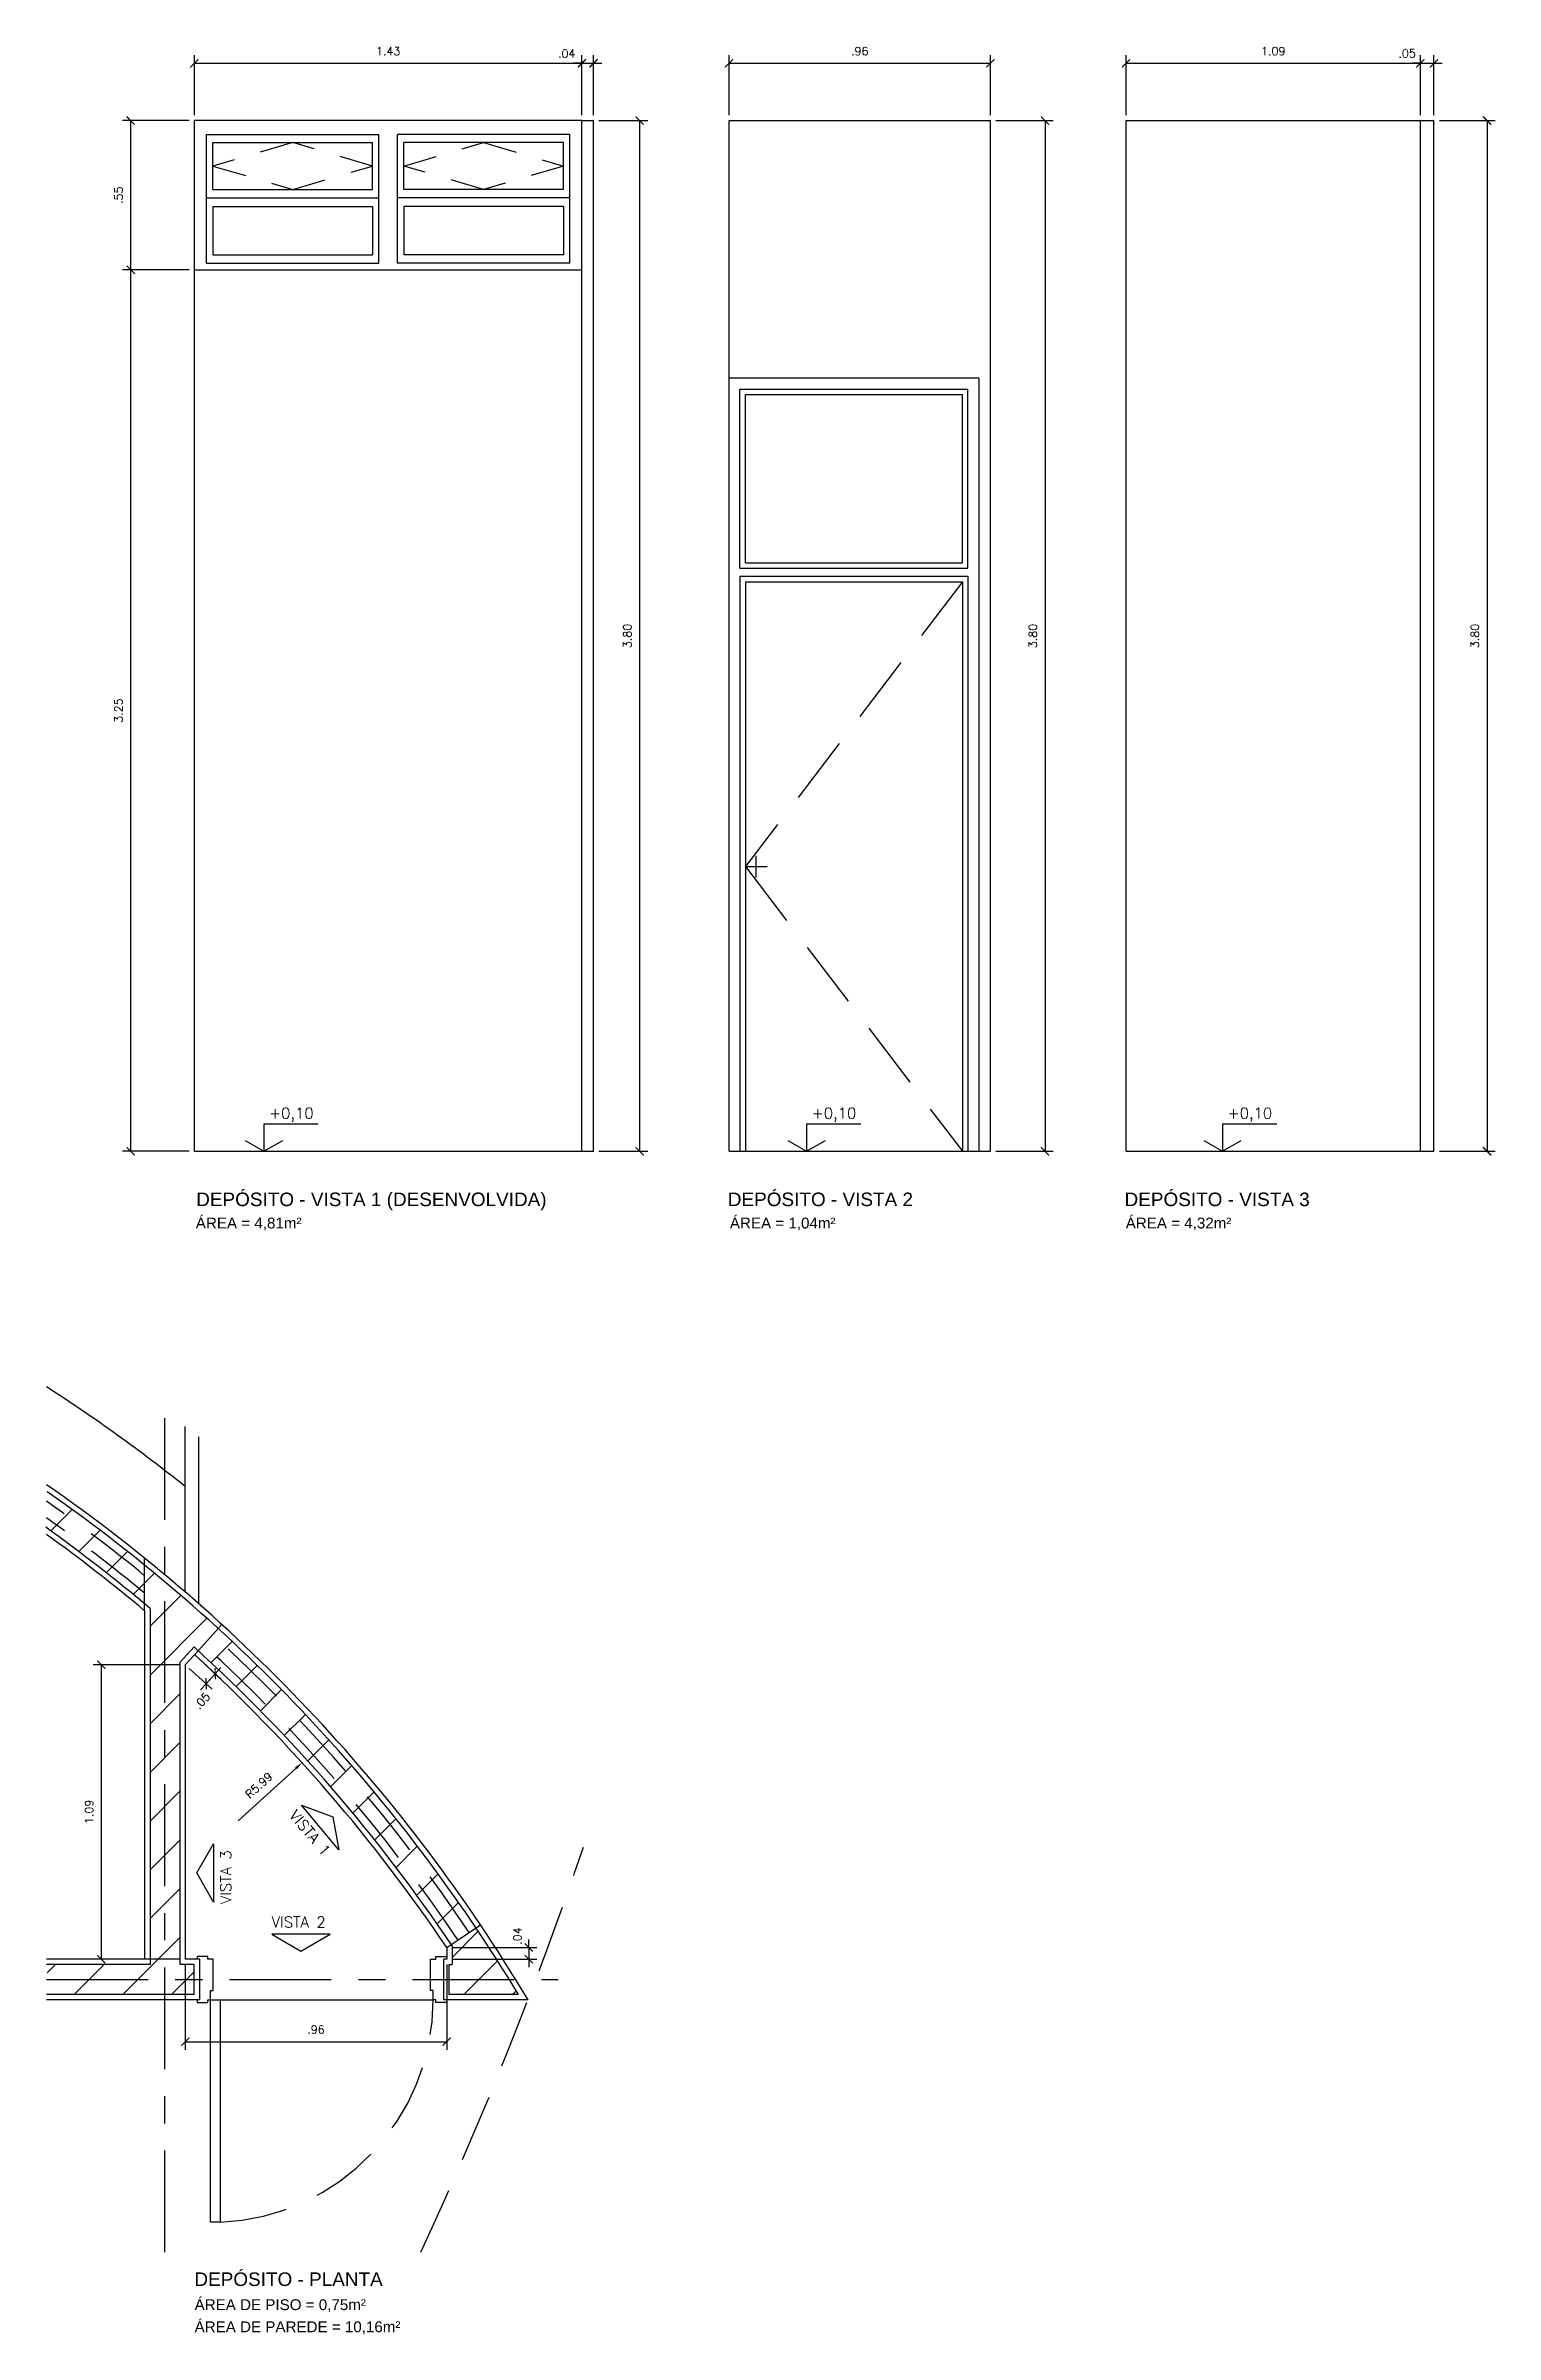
# Model space of a CAD drawing. Header units: millimetres. Extents: x 1 to 250, y 10 to 22.
# Drawn here: x 166.3 to 171.65, y 13.93 to 22.37 of the extents above; entities that cross this region are included whole.
import ezdxf

# ---------------------------------------------------------------- set-up
doc = ezdxf.new("R2010")
doc.units = ezdxf.units.MM
doc.linetypes.add('CENTER', pattern=[0.6, 0.375, -0.075, 0.075, -0.075])
doc.linetypes.add('HIDDEN', pattern=[0.375, 0.25, -0.125])
for name, color, linetype in [('ALV', 5, 'Continuous'), ('CAIX', 2, 'Continuous'), ('COTAS', 1, 'Continuous'), ('EIXOS', 141, 'CENTER'), ('HATCH', 8, 'Continuous'), ('LPROJ', 7, 'HIDDEN'), ('LVISTA01', 8, 'Continuous'), ('LVISTA02', 1, 'Continuous'), ('NOTAS', 2, 'Continuous'), ('REVEST', 2, 'Continuous')]:
    doc.layers.add(name, color=color, linetype=linetype)
doc.styles.add('60-20', font='romans.shx', dxfattribs={"height": 0.03})
doc.styles.add('60-50', font='romans.shx', dxfattribs={"height": 0.075})
doc.styles.add('80-20', font='romans.shx', dxfattribs={"height": 0.04})
doc.styles.add('ARIAL', font='arial.ttf', dxfattribs={"height": 0.05})
doc.dimstyles.new('20', dxfattribs={"dimtxt": 0.1, "dimasz": 0.075, "dimexe": 0.075, "dimexo": 0.05, "dimgap": 0.075, "dimtad": 1, "dimzin": 4, "dimdsep": 46, "dimtxsty": '60-50', "dimblk1": 'ARCHTICK', "dimblk2": 'ARCHTICK', "dimsah": 1, "dimcen": 2.5, "dimclrt": 3, "dimadec": 0, "dimazin": 0, "dimtfac": 1, "dimtmove": 2, "dimatfit": 3, "dimldrblk": 'ARCHTICK', "dimfxl": 1, "dimarcsym": 0})

msp = doc.modelspace()

# ---------------------------------------------------------------- texts
at = {"layer": 'COTAS', "color": 3, "linetype": 'ByBlock', "insert": (167.091, 15.9535), "char_height": 0.03, "attachment_point": 5, "rotation": 42.1978, "style": '60-20'}
msp.add_mtext('R5.99', dxfattribs=at)
at = {"layer": 'NOTAS', "color": 3, "style": '80-20'}
for s, p in [('+0,10', (167.1284, 18.4117)), ('+0,10', (169.13, 18.4117)), ('+0,10', (170.6638, 18.4117)), ('VISTA 2', (167.1383, 15.4292))]:
    msp.add_text(s, height=0.04, dxfattribs=at).set_placement(p)
at = {"layer": 'NOTAS', "style": 'ARIAL'}
for s, height, p in [('DEPÓSITO - VISTA 1 (DESENVOLVIDA)', 0.05, (166.8598, 18.0888)), ('DEPÓSITO - VISTA 2', 0.05, (168.8206, 18.0888)), ('DEPÓSITO - VISTA 3', 0.05, (170.2839, 18.0888)), ('ÁREA = 4,81m²', 0.04, (166.8584, 18.0064)), ('ÁREA = 1,04m²', 0.04, (168.8282, 18.0064)), ('ÁREA = 4,32m²', 0.04, (170.2882, 18.0064)), ('DEPÓSITO - PLANTA', 0.05, (166.8531, 14.1075)), ('ÁREA DE PISO = 0,75m²', 0.04, (166.8539, 14.0186)), ('ÁREA DE PAREDE = 10,16m²', 0.04, (166.8539, 13.9371))]:
    msp.add_text(s, height=height, dxfattribs=at).set_placement(p)
at = {"layer": 'NOTAS', "color": 3, "style": '80-20'}
for s, rotation, p in [('VISTA 1', 309.93366, (167.2006, 15.8412)), ('VISTA 3', 90, (166.9888, 15.5152))]:
    msp.add_text(s, height=0.04, rotation=rotation, dxfattribs=at).set_placement(p)

# ---------------------------------------------------------------- blocks, each defined once
blk = doc.blocks.new('_ARCHTICK')
at = {"color": 0, "linetype": 'ByBlock', "const_width": 0.15}
blk.add_lwpolyline([(-0.5, -0.5), (0.5, 0.5)], dxfattribs=at)
blk = doc.blocks.new('*D83')
at = {"color": 0, "linetype": 'ByBlock'}
for p, q in [((166.8533, 22.1109), (166.8533, 22.3322)), ((166.8533, 22.3022), (168.2823, 22.3022)), ((168.2823, 22.1109), (168.2823, 22.3322))]:
    blk.add_line(p, q, dxfattribs=at)
at = {"layer": 'DEFPOINTS', "color": 0, "linetype": 'ByBlock'}
for p in [(168.2823, 22.3022), (166.8533, 22.0909), (168.2823, 22.0909)]:
    blk.add_point(p, dxfattribs=at)
at = {"color": 0, "linetype": 'ByBlock', "xscale": 0.03, "yscale": 0.03, "zscale": 0.03, "rotation": 180}
blk.add_blockref('_ARCHTICK', (166.8533, 22.3022), dxfattribs=at)
at = {"color": 0, "linetype": 'ByBlock', "xscale": 0.03, "yscale": 0.03, "zscale": 0.03}
blk.add_blockref('_ARCHTICK', (168.2823, 22.3022), dxfattribs=at)
at = {"color": 3, "linetype": 'ByBlock', "insert": (167.5678, 22.3472), "char_height": 0.03, "attachment_point": 5, "style": '60-20'}
blk.add_mtext('1.43', dxfattribs=at)
blk = doc.blocks.new('*D84')
at = {"color": 0, "linetype": 'ByBlock'}
for p, q in [((168.2823, 22.3022), (168.2523, 22.3022)), ((168.2823, 22.3022), (168.3253, 22.3022)), ((168.2823, 22.3022), (168.3253, 22.3022)), ((168.3253, 22.1109), (168.3253, 22.3322)), ((168.3253, 22.3022), (168.3553, 22.3022))]:
    blk.add_line(p, q, dxfattribs=at)
at = {"layer": 'DEFPOINTS', "color": 0, "linetype": 'ByBlock'}
for p in [(168.3253, 22.3022), (168.2823, 22.0909), (168.3253, 22.0909)]:
    blk.add_point(p, dxfattribs=at)
at = {"color": 0, "linetype": 'ByBlock', "xscale": 0.03, "yscale": 0.03, "zscale": 0.03}
blk.add_blockref('_ARCHTICK', (168.2823, 22.3022), dxfattribs=at)
at = {"color": 0, "linetype": 'ByBlock', "xscale": 0.03, "yscale": 0.03, "zscale": 0.03, "rotation": 180}
blk.add_blockref('_ARCHTICK', (168.3253, 22.3022), dxfattribs=at)
at = {"color": 3, "linetype": 'ByBlock', "insert": (168.2264, 22.3382), "char_height": 0.03, "attachment_point": 5, "style": '60-20'}
blk.add_mtext('.04', dxfattribs=at)
blk = doc.blocks.new('*D85')
at = {"color": 0, "linetype": 'ByBlock'}
for p, q in [((168.8253, 22.1109), (168.8253, 22.3322)), ((168.8253, 22.3022), (169.7893, 22.3022)), ((169.7893, 22.1109), (169.7893, 22.3322))]:
    blk.add_line(p, q, dxfattribs=at)
at = {"layer": 'DEFPOINTS', "color": 0, "linetype": 'ByBlock'}
for p in [(169.7893, 22.3022), (168.8253, 22.0909), (169.7893, 22.0909)]:
    blk.add_point(p, dxfattribs=at)
at = {"color": 0, "linetype": 'ByBlock', "xscale": 0.03, "yscale": 0.03, "zscale": 0.03, "rotation": 180}
blk.add_blockref('_ARCHTICK', (168.8253, 22.3022), dxfattribs=at)
at = {"color": 0, "linetype": 'ByBlock', "xscale": 0.03, "yscale": 0.03, "zscale": 0.03}
blk.add_blockref('_ARCHTICK', (169.7893, 22.3022), dxfattribs=at)
at = {"color": 3, "linetype": 'ByBlock', "insert": (169.3073, 22.3472), "char_height": 0.03, "attachment_point": 5, "style": '60-20'}
blk.add_mtext('.96', dxfattribs=at)
blk = doc.blocks.new('*D86')
at = {"color": 0, "linetype": 'ByBlock'}
for p, q in [((170.2893, 22.1109), (170.2893, 22.3322)), ((170.2893, 22.3022), (171.3752, 22.3022)), ((171.3752, 22.1109), (171.3752, 22.3322))]:
    blk.add_line(p, q, dxfattribs=at)
at = {"layer": 'DEFPOINTS', "color": 0, "linetype": 'ByBlock'}
for p in [(171.3752, 22.3022), (170.2893, 22.0909), (171.3752, 22.0909)]:
    blk.add_point(p, dxfattribs=at)
at = {"color": 0, "linetype": 'ByBlock', "xscale": 0.03, "yscale": 0.03, "zscale": 0.03, "rotation": 180}
blk.add_blockref('_ARCHTICK', (170.2893, 22.3022), dxfattribs=at)
at = {"color": 0, "linetype": 'ByBlock', "xscale": 0.03, "yscale": 0.03, "zscale": 0.03}
blk.add_blockref('_ARCHTICK', (171.3752, 22.3022), dxfattribs=at)
at = {"color": 3, "linetype": 'ByBlock', "insert": (170.8322, 22.3472), "char_height": 0.03, "attachment_point": 5, "style": '60-20'}
blk.add_mtext('1.09', dxfattribs=at)
blk = doc.blocks.new('*D87')
at = {"color": 0, "linetype": 'ByBlock'}
for p, q in [((171.3752, 22.3022), (171.3452, 22.3022)), ((171.3752, 22.3022), (171.4252, 22.3022)), ((171.3752, 22.3022), (171.4252, 22.3022)), ((171.4252, 22.1109), (171.4252, 22.3322)), ((171.4252, 22.3022), (171.4552, 22.3022))]:
    blk.add_line(p, q, dxfattribs=at)
at = {"layer": 'DEFPOINTS', "color": 0, "linetype": 'ByBlock'}
for p in [(171.4252, 22.3022), (171.3752, 22.0909), (171.4252, 22.0909)]:
    blk.add_point(p, dxfattribs=at)
at = {"color": 0, "linetype": 'ByBlock', "xscale": 0.03, "yscale": 0.03, "zscale": 0.03}
blk.add_blockref('_ARCHTICK', (171.3752, 22.3022), dxfattribs=at)
at = {"color": 0, "linetype": 'ByBlock', "xscale": 0.03, "yscale": 0.03, "zscale": 0.03, "rotation": 180}
blk.add_blockref('_ARCHTICK', (171.4252, 22.3022), dxfattribs=at)
at = {"color": 3, "linetype": 'ByBlock', "insert": (171.3261, 22.339), "char_height": 0.03, "attachment_point": 5, "style": '60-20'}
blk.add_mtext('.05', dxfattribs=at)
blk = doc.blocks.new('*D142')
at = {"color": 0, "linetype": 'ByBlock'}
for p, q in [((166.7996, 16.3982), (166.4798, 16.3982)), ((166.5098, 16.3982), (166.5098, 15.3124)), ((166.7996, 15.3124), (166.4798, 15.3124))]:
    blk.add_line(p, q, dxfattribs=at)
at = {"layer": 'DEFPOINTS', "color": 0, "linetype": 'ByBlock'}
for p in [(166.8196, 16.3982), (166.5098, 15.3124), (166.8196, 15.3124)]:
    blk.add_point(p, dxfattribs=at)
at = {"color": 0, "linetype": 'ByBlock', "xscale": 0.03, "yscale": 0.03, "zscale": 0.03}
for p, rotation in [((166.5098, 16.3982), 90), ((166.5098, 15.3124), 270)]:
    blk.add_blockref('_ARCHTICK', p, dxfattribs=dict(at, rotation=rotation))
at = {"color": 3, "linetype": 'ByBlock', "insert": (166.4648, 15.8553), "char_height": 0.03, "attachment_point": 5, "rotation": 90, "style": '60-20'}
blk.add_mtext('1.09', dxfattribs=at)
blk = doc.blocks.new('*D143')
at = {"color": 0, "linetype": 'ByBlock'}
for p, q in [((166.8196, 15.2924), (166.8196, 14.978)), ((167.7836, 15.2924), (167.7836, 14.978)), ((166.8196, 15.008), (167.7836, 15.008))]:
    blk.add_line(p, q, dxfattribs=at)
at = {"layer": 'DEFPOINTS', "color": 0, "linetype": 'ByBlock'}
for p in [(166.8196, 15.3124), (167.7836, 15.3124), (167.7836, 15.008)]:
    blk.add_point(p, dxfattribs=at)
at = {"color": 0, "linetype": 'ByBlock', "xscale": 0.03, "yscale": 0.03, "zscale": 0.03, "rotation": 180}
blk.add_blockref('_ARCHTICK', (166.8196, 15.008), dxfattribs=at)
at = {"color": 0, "linetype": 'ByBlock', "xscale": 0.03, "yscale": 0.03, "zscale": 0.03}
blk.add_blockref('_ARCHTICK', (167.7836, 15.008), dxfattribs=at)
at = {"color": 3, "linetype": 'ByBlock', "insert": (167.3016, 15.053), "char_height": 0.03, "attachment_point": 5, "style": '60-20'}
blk.add_mtext('.96', dxfattribs=at)
blk = doc.blocks.new('*D144')
at = {"color": 0, "linetype": 'ByBlock'}
for p, q in [((166.8344, 16.3847), (166.9185, 16.3079)), ((166.8681, 16.4217), (166.9522, 16.3448)), ((166.9301, 16.365), (166.9503, 16.3872)), ((166.8964, 16.3281), (166.8761, 16.306)), ((166.8964, 16.3281), (166.9301, 16.365)), ((166.8964, 16.3281), (166.9301, 16.365))]:
    blk.add_line(p, q, dxfattribs=at)
at = {"layer": 'DEFPOINTS', "color": 0, "linetype": 'ByBlock'}
for p in [(166.8196, 16.3982), (166.8533, 16.4351), (166.9301, 16.365)]:
    blk.add_point(p, dxfattribs=at)
at = {"color": 0, "linetype": 'ByBlock', "xscale": 0.03, "yscale": 0.03, "zscale": 0.03}
for p, rotation in [((166.9301, 16.365), 227.577079162264), ((166.8964, 16.3281), 47.57707916226396)]:
    blk.add_blockref('_ARCHTICK', p, dxfattribs=dict(at, rotation=rotation))
at = {"color": 3, "linetype": 'ByBlock', "insert": (166.8814, 16.2649), "char_height": 0.03, "attachment_point": 5, "rotation": 47.57708, "style": '60-20'}
blk.add_mtext('.05', dxfattribs=at)
blk = doc.blocks.new('*D145')
at = {"color": 0, "linetype": 'ByBlock'}
for p, q in [((168.0865, 15.3554), (168.0865, 15.3854)), ((167.8036, 15.3554), (168.1165, 15.3554)), ((167.8036, 15.3124), (168.1165, 15.3124)), ((168.0865, 15.3554), (168.0865, 15.3124)), ((168.0865, 15.3554), (168.0865, 15.3124)), ((168.0865, 15.3124), (168.0865, 15.2824))]:
    blk.add_line(p, q, dxfattribs=at)
at = {"layer": 'DEFPOINTS', "color": 0, "linetype": 'ByBlock'}
for p in [(167.7836, 15.3554), (167.7836, 15.3124), (168.0865, 15.3124)]:
    blk.add_point(p, dxfattribs=at)
at = {"color": 0, "linetype": 'ByBlock', "xscale": 0.03, "yscale": 0.03, "zscale": 0.03}
for p, rotation in [((168.0865, 15.3554), 270), ((168.0865, 15.3124), 90)]:
    blk.add_blockref('_ARCHTICK', p, dxfattribs=dict(at, rotation=rotation))
at = {"color": 3, "linetype": 'ByBlock', "insert": (168.0447, 15.3975), "char_height": 0.03, "attachment_point": 5, "rotation": 90, "style": '60-20'}
blk.add_mtext('.04', dxfattribs=at)
blk = doc.blocks.new('*D226')
at = {"color": 0, "linetype": 'ByBlock'}
for p, q in [((166.8333, 21.5409), (166.5884, 21.5409)), ((166.6184, 18.2909), (166.6184, 21.5409)), ((166.8333, 18.2909), (166.5884, 18.2909))]:
    blk.add_line(p, q, dxfattribs=at)
at = {"layer": 'DEFPOINTS', "color": 0, "linetype": 'ByBlock'}
for p in [(166.6184, 21.5409), (166.8533, 21.5409), (166.8533, 18.2909)]:
    blk.add_point(p, dxfattribs=at)
at = {"color": 0, "linetype": 'ByBlock', "xscale": 0.03, "yscale": 0.03, "zscale": 0.03}
for p, rotation in [((166.6184, 21.5409), 90), ((166.6184, 18.2909), 270)]:
    blk.add_blockref('_ARCHTICK', p, dxfattribs=dict(at, rotation=rotation))
at = {"color": 3, "linetype": 'ByBlock', "insert": (166.5734, 19.9159), "char_height": 0.03, "attachment_point": 5, "rotation": 90, "style": '60-20'}
blk.add_mtext('3.25', dxfattribs=at)
blk = doc.blocks.new('*D227')
at = {"color": 0, "linetype": 'ByBlock'}
for p, q in [((166.8333, 22.0909), (166.5884, 22.0909)), ((166.6184, 21.5409), (166.6184, 22.0909))]:
    blk.add_line(p, q, dxfattribs=at)
at = {"layer": 'DEFPOINTS', "color": 0, "linetype": 'ByBlock'}
for p in [(166.6184, 22.0909), (166.8533, 22.0909), (166.8533, 21.5409)]:
    blk.add_point(p, dxfattribs=at)
at = {"color": 0, "linetype": 'ByBlock', "xscale": 0.03, "yscale": 0.03, "zscale": 0.03}
for p, rotation in [((166.6184, 22.0909), 90), ((166.6184, 21.5409), 270)]:
    blk.add_blockref('_ARCHTICK', p, dxfattribs=dict(at, rotation=rotation))
at = {"color": 3, "linetype": 'ByBlock', "insert": (166.5734, 21.8159), "char_height": 0.03, "attachment_point": 5, "rotation": 90, "style": '60-20'}
blk.add_mtext('.55', dxfattribs=at)
blk = doc.blocks.new('*D228')
at = {"color": 0, "linetype": 'ByBlock'}
for p, q in [((168.3453, 22.0909), (168.5251, 22.0909)), ((168.4951, 22.0909), (168.4951, 18.2909)), ((168.3453, 18.2909), (168.5251, 18.2909))]:
    blk.add_line(p, q, dxfattribs=at)
at = {"layer": 'DEFPOINTS', "color": 0, "linetype": 'ByBlock'}
for p in [(168.3253, 22.0909), (168.3253, 18.2909), (168.4951, 18.2909)]:
    blk.add_point(p, dxfattribs=at)
at = {"color": 0, "linetype": 'ByBlock', "xscale": 0.03, "yscale": 0.03, "zscale": 0.03}
for p, rotation in [((168.4951, 22.0909), 90), ((168.4951, 18.2909), 270)]:
    blk.add_blockref('_ARCHTICK', p, dxfattribs=dict(at, rotation=rotation))
at = {"color": 3, "linetype": 'ByBlock', "insert": (168.4501, 20.1909), "char_height": 0.03, "attachment_point": 5, "rotation": 90, "style": '60-20'}
blk.add_mtext('3.80', dxfattribs=at)
blk = doc.blocks.new('*D229')
at = {"color": 0, "linetype": 'ByBlock'}
for p, q in [((169.8093, 22.0909), (170.0208, 22.0909)), ((169.9908, 22.0909), (169.9908, 18.2909)), ((169.8093, 18.2909), (170.0208, 18.2909))]:
    blk.add_line(p, q, dxfattribs=at)
at = {"layer": 'DEFPOINTS', "color": 0, "linetype": 'ByBlock'}
for p in [(169.7893, 22.0909), (169.7893, 18.2909), (169.9908, 18.2909)]:
    blk.add_point(p, dxfattribs=at)
at = {"color": 0, "linetype": 'ByBlock', "xscale": 0.03, "yscale": 0.03, "zscale": 0.03}
for p, rotation in [((169.9908, 22.0909), 90), ((169.9908, 18.2909), 270)]:
    blk.add_blockref('_ARCHTICK', p, dxfattribs=dict(at, rotation=rotation))
at = {"color": 3, "linetype": 'ByBlock', "insert": (169.9458, 20.1909), "char_height": 0.03, "attachment_point": 5, "rotation": 90, "style": '60-20'}
blk.add_mtext('3.80', dxfattribs=at)
blk = doc.blocks.new('*D230')
at = {"color": 0, "linetype": 'ByBlock'}
for p, q in [((171.4452, 22.0909), (171.6512, 22.0909)), ((171.6212, 22.0909), (171.6212, 18.2909)), ((171.4452, 18.2909), (171.6512, 18.2909))]:
    blk.add_line(p, q, dxfattribs=at)
at = {"layer": 'DEFPOINTS', "color": 0, "linetype": 'ByBlock'}
for p in [(171.4252, 22.0909), (171.4252, 18.2909), (171.6212, 18.2909)]:
    blk.add_point(p, dxfattribs=at)
at = {"color": 0, "linetype": 'ByBlock', "xscale": 0.03, "yscale": 0.03, "zscale": 0.03}
for p, rotation in [((171.6212, 22.0909), 90), ((171.6212, 18.2909), 270)]:
    blk.add_blockref('_ARCHTICK', p, dxfattribs=dict(at, rotation=rotation))
at = {"color": 3, "linetype": 'ByBlock', "insert": (171.5762, 20.1909), "char_height": 0.03, "attachment_point": 5, "rotation": 90, "style": '60-20'}
blk.add_mtext('3.80', dxfattribs=at)

# ---------------------------------------------------------------- dimensions: what is measured, and where the dimension line sits
at = {"layer": 'COTAS'}
for base, p1, p2, picture, middle in [((168.2823, 22.3022), (166.8533, 22.0909), (168.2823, 22.0909), '*D83', (167.5678, 22.3472)), ((169.7893, 22.3022), (168.8253, 22.0909), (169.7893, 22.0909), '*D85', (169.3073, 22.3472)), ((171.3752, 22.3022), (170.2893, 22.0909), (171.3752, 22.0909), '*D86', (170.8322, 22.3472)), ((167.7836, 15.008), (166.8196, 15.3124), (167.7836, 15.3124), '*D143', (167.3016, 15.053))]:
    dim = msp.add_linear_dim(base=base, p1=p1, p2=p2, dimstyle='20', override={"dimtxt": 0.02, "dimasz": 0.03, "dimexe": 0.03, "dimexo": 0.02, "dimgap": 0.03, "dimtxsty": '60-20'}, dxfattribs=at)
    dim.commit()
    dim.dimension.update_dxf_attribs({"geometry": picture, "text_midpoint": middle})
for base, p1, p2, picture, middle in [((171.4252, 22.3022), (171.3752, 22.0909), (171.4252, 22.0909), '*D87', (171.3261, 22.339)), ((168.3253, 22.3022), (168.2823, 22.0909), (168.3253, 22.0909), '*D84', (168.2264, 22.3382))]:
    dim = msp.add_linear_dim(base=base, p1=p1, p2=p2, dimstyle='20', override={"dimtxt": 0.02, "dimasz": 0.03, "dimexe": 0.03, "dimexo": 0.02, "dimgap": 0.03, "dimtxsty": '60-20', "dimse1": 1}, dxfattribs=at)
    dim.commit()
    dim.dimension.update_dxf_attribs({"geometry": picture, "text_midpoint": middle, "dimtype": 160})
for base, p1, p2, override, picture, middle in [((166.6184, 22.0909), (166.8533, 21.5409), (166.8533, 22.0909), {"dimtxt": 0.02, "dimasz": 0.03, "dimexe": 0.03, "dimexo": 0.02, "dimgap": 0.03, "dimtxsty": '60-20', "dimse1": 1}, '*D227', (166.5734, 21.8159)), ((168.4951, 18.2909), (168.3253, 22.0909), (168.3253, 18.2909), {"dimtxt": 0.02, "dimasz": 0.03, "dimexe": 0.03, "dimexo": 0.02, "dimgap": 0.03, "dimtxsty": '60-20'}, '*D228', (168.4501, 20.1909)), ((169.9908, 18.2909), (169.7893, 22.0909), (169.7893, 18.2909), {"dimtxt": 0.02, "dimasz": 0.03, "dimexe": 0.03, "dimexo": 0.02, "dimgap": 0.03, "dimtxsty": '60-20'}, '*D229', (169.9458, 20.1909)), ((171.6212, 18.2909), (171.4252, 22.0909), (171.4252, 18.2909), {"dimtxt": 0.02, "dimasz": 0.03, "dimexe": 0.03, "dimexo": 0.02, "dimgap": 0.03, "dimtxsty": '60-20'}, '*D230', (171.5762, 20.1909)), ((166.6184, 21.5409), (166.8533, 18.2909), (166.8533, 21.5409), {"dimtxt": 0.02, "dimasz": 0.03, "dimexe": 0.03, "dimexo": 0.02, "dimgap": 0.03, "dimtxsty": '60-20'}, '*D226', (166.5734, 19.9159)), ((166.5098, 15.3124), (166.8196, 16.3982), (166.8196, 15.3124), {"dimtxt": 0.02, "dimasz": 0.03, "dimexe": 0.03, "dimexo": 0.02, "dimgap": 0.03, "dimtxsty": '60-20'}, '*D142', (166.4648, 15.8553))]:
    dim = msp.add_linear_dim(base=base, p1=p1, p2=p2, angle=90, dimstyle='20', override=override, dxfattribs=at)
    dim.commit()
    dim.dimension.update_dxf_attribs({"geometry": picture, "text_midpoint": middle})
for base, p1, p2, angle, picture, middle, dimtype in [((166.9301, 16.365), (166.8196, 16.3982), (166.8533, 16.4351), 47.57708, '*D144', (166.8814, 16.2649), 161), ((168.0865, 15.3124), (167.7836, 15.3554), (167.7836, 15.3124), 90, '*D145', (168.0447, 15.3975), 160)]:
    dim = msp.add_linear_dim(base=base, p1=p1, p2=p2, angle=angle, dimstyle='20', override={"dimtxt": 0.02, "dimasz": 0.03, "dimexe": 0.03, "dimexo": 0.02, "dimgap": 0.03, "dimtxsty": '60-20'}, dxfattribs=at)
    dim.commit()
    dim.dimension.update_dxf_attribs({"geometry": picture, "text_midpoint": middle, "dimtype": dimtype})

# ---------------------------------------------------------------- hatches: boundary and pattern name
at = {"layer": 'HATCH'}
h = msp.add_hatch(dxfattribs=at)
h.set_pattern_fill('ANSI31', color=256, scale=0.04, style=0)
h.paths.add_polyline_path([(166.3106, 17.0352), (166.3106, 16.9005, -0.019979), (166.6896, 16.6056), (166.6896, 15.2924), (166.3106, 15.2924), (166.3106, 15.1824), (166.8528, 15.1824), (166.8528, 15.2924), (166.7996, 15.2924), (166.7996, 16.406), (166.8521, 16.4634, -0.06077), (167.8036, 15.3615), (167.8036, 15.2924), (167.7928, 15.2924), (167.7928, 15.1824), (168.0482, 15.1824, 0.104879)])

# ---------------------------------------------------------------- linework, layer by layer
at = {"layer": 'ALV'}
for p, q in [((166.6896, 16.6056), (166.6896, 15.2924)), ((166.7996, 16.406), (166.8521, 16.4634)), ((166.7996, 16.406), (166.7996, 15.2924)), ((167.8036, 15.3615), (167.8036, 15.2924)), ((166.6896, 15.2924), (166.3078, 15.2924)), ((166.8528, 15.2924), (166.7996, 15.2924)), ((166.8528, 15.1824), (166.8528, 15.2924)), ((167.7928, 15.2924), (167.8036, 15.2924)), ((167.7928, 15.1824), (167.7928, 15.2924)), ((166.8528, 15.1824), (166.3078, 15.1824)), ((168.0482, 15.1824), (167.7928, 15.1824))]:
    msp.add_line(p, q, dxfattribs=at)
for radius, start, end in [(6.1214, 31.18852, 55.13752), (6.0114, 49.82557, 54.47138), (6.0114, 33.85738, 47.7677)]:
    msp.add_arc((162.8116, 12.0124), radius, start, end, dxfattribs=at)
at = {"layer": 'CAIX', "color": 1}
for p, q in [((168.2823, 22.0909), (166.8533, 22.0909)), ((166.8533, 21.5409), (166.8533, 22.0909)), ((166.8983, 21.5659), (166.8983, 22.0403)), ((166.8983, 22.0403), (167.5328, 22.0403)), ((167.5328, 21.5659), (167.5328, 22.0403)), ((167.6028, 21.5659), (167.6028, 22.0403)), ((168.2374, 22.0403), (167.6028, 22.0403)), ((168.2374, 21.5659), (168.2374, 22.0403)), ((166.8983, 21.5659), (167.5328, 21.5659)), ((168.2374, 21.5659), (167.6028, 21.5659))]:
    msp.add_line(p, q, dxfattribs=at)
at = {"layer": 'CAIX', "linetype": 'HIDDEN'}
for p, q in [((166.6696, 16.5963), (166.6696, 16.7907)), ((166.9545, 16.5459), (166.8533, 16.4351)), ((167.7836, 15.3554), (167.9081, 15.4391))]:
    msp.add_line(p, q, dxfattribs=at)
for points in [[(166.6696, 16.7263, 0.018643), (166.3078, 17.0006, 0.018643)], [(167.8666, 15.4112, 0.05968), (166.9208, 16.509)]]:
    msp.add_lwpolyline(points, format="xyb", dxfattribs=at)
at = {"layer": 'CAIX'}
for points in [[(166.8628, 15.1624), (166.8628, 15.1524), (166.9028, 15.1524), (166.9028, 15.1624), (166.9128, 15.1624), (166.9128, 15.1974), (166.9228, 15.1974), (166.9228, 15.3124), (166.9028, 15.3124), (166.9028, 15.3224), (166.8628, 15.3224), (166.8628, 15.3124)], [(167.7836, 15.1624), (167.7836, 15.1524), (167.7436, 15.1524), (167.7436, 15.1624), (167.7336, 15.1624), (167.7336, 15.1974), (167.7236, 15.1974), (167.7236, 15.3124), (167.7436, 15.3124), (167.7436, 15.3224), (167.7836, 15.3224), (167.7836, 15.3124)], [(166.9128, 15.1624), (166.9478, 15.1624), (166.9478, 14.3424), (166.9128, 14.3424), (166.9128, 15.1624)]]:
    msp.add_lwpolyline(points, dxfattribs=at)
at = {"layer": 'CAIX', "linetype": 'HIDDEN'}
for start, end in [(50.31229, 54.6405), (33.91555, 47.57708)]:
    msp.add_arc((162.8116, 12.0124), 6.0414, start, end, dxfattribs=at)
at = {"layer": 'CAIX', "color": 8, "linetype": 'HIDDEN'}
msp.add_arc((166.9128, 15.1624), 0.8207, 272.44408, 359.99997, dxfattribs=at)
at = {"layer": 'COTAS', "linetype": 'ByBlock'}
msp.add_line((167.0143, 15.8229), (167.228, 16.0166), dxfattribs=at)
msp.add_point((167.2502, 16.0368), dxfattribs=at)
msp.add_solid([(167.2246, 16.0203), (167.2313, 16.0129), (167.2502, 16.0368)], dxfattribs=at)
at = {"layer": 'EIXOS'}
for p, q in [((166.7446, 14.2322), (166.7446, 17.3329)), ((166.3078, 15.2374), (168.1953, 15.2374))]:
    msp.add_line(p, q, dxfattribs=at)
at = {"layer": 'LPROJ', "ltscale": 0.5}
for p, q in [((167.2158, 22.0103), (166.9211, 21.9235)), ((167.5106, 21.9235), (167.2158, 22.0103)), ((167.6251, 21.9235), (167.9199, 22.0103)), ((167.9199, 22.0103), (168.2146, 21.9235)), ((166.9211, 21.9235), (167.2158, 21.8368)), ((167.2158, 21.8368), (167.5106, 21.9235)), ((167.9199, 21.8368), (167.6251, 21.9235)), ((168.2146, 21.9235), (167.9199, 21.8368))]:
    msp.add_line(p, q, dxfattribs=at)
at = {"layer": 'LPROJ'}
for p, q in [((169.6861, 20.3909), (168.8853, 19.3409)), ((168.8853, 19.3409), (169.6861, 18.2909))]:
    msp.add_line(p, q, dxfattribs=at)
msp.add_arc((154.1722, 20.5278), 14.9102, 335.02442, 341.21105, dxfattribs=at)
at = {"layer": 'LVISTA01'}
for p, q in [((166.9211, 21.8368), (166.9211, 22.0103)), ((166.9211, 22.0103), (167.5106, 22.0103)), ((167.5106, 21.8368), (167.5106, 22.0103)), ((167.6251, 21.8368), (167.6251, 22.0103)), ((168.2146, 22.0103), (167.6251, 22.0103)), ((168.2146, 21.8368), (168.2146, 22.0103)), ((166.8983, 21.8068), (167.5328, 21.8068)), ((166.9211, 21.8368), (167.5106, 21.8368)), ((166.9211, 21.7743), (167.5106, 21.7743)), ((166.9211, 21.7743), (166.9211, 21.5959)), ((167.5106, 21.7743), (167.5106, 21.5959)), ((168.2374, 21.8068), (167.6028, 21.8068)), ((168.2146, 21.8368), (167.6251, 21.8368)), ((168.2146, 21.7743), (167.6251, 21.7743)), ((167.6251, 21.7743), (167.6251, 21.5959)), ((168.2146, 21.7743), (168.2146, 21.5959)), ((166.9211, 21.5959), (167.5106, 21.5959)), ((168.2146, 21.5959), (167.6251, 21.5959))]:
    msp.add_line(p, q, dxfattribs=at)
at = {"layer": 'LVISTA02'}
for p, q in [((169.7461, 21.1409), (168.8253, 21.1409)), ((168.8653, 20.4409), (168.8653, 21.1009)), ((168.8653, 21.1009), (169.7061, 21.1009)), ((169.7061, 20.4409), (169.7061, 21.1009)), ((169.7461, 21.1409), (169.7461, 18.2909)), ((168.8853, 20.4609), (168.8853, 21.0809)), ((168.8853, 21.0809), (169.6861, 21.0809)), ((169.6861, 20.4609), (169.6861, 21.0809)), ((168.8653, 20.4409), (169.7061, 20.4409)), ((168.8853, 20.4609), (169.6861, 20.4609)), ((168.8653, 20.4109), (168.8653, 18.2909)), ((168.8653, 20.4109), (169.7061, 20.4109)), ((168.8853, 20.3909), (168.8853, 18.2909)), ((168.8853, 20.3909), (169.6861, 20.3909)), ((169.6861, 20.3909), (169.6861, 18.2909)), ((169.7061, 20.4109), (169.7061, 18.2909)), ((166.8196, 16.6656), (166.8196, 17.2766)), ((166.8696, 16.622), (166.8696, 17.2382)), ((166.9478, 15.1624), (167.7336, 15.1624))]:
    msp.add_line(p, q, dxfattribs=at)
msp.add_arc((162.8116, 12.0124), 6.4414, 51.52058, 57.12771, dxfattribs=at)
at = {"layer": 'NOTAS'}
for p, q in [((168.8853, 19.3409), (168.9653, 19.3409)), ((168.9253, 19.3009), (168.9253, 19.3809))]:
    msp.add_line(p, q, dxfattribs=at)
at = {"layer": 'NOTAS', "color": 3}
for points in [[(167.0405, 18.3309), (167.1098, 18.2909), (167.1791, 18.3309)], [(169.0421, 18.3309), (169.1114, 18.2909), (169.1806, 18.3309)], [(170.5759, 18.3309), (170.6451, 18.2909), (170.7144, 18.3309)]]:
    msp.add_lwpolyline(points, dxfattribs=at)
at = {"layer": 'NOTAS'}
for points in [[(167.3098, 18.3909), (167.1098, 18.3909), (167.1098, 18.2909)], [(169.3114, 18.3909), (169.1114, 18.3909), (169.1114, 18.2909)], [(170.8451, 18.3909), (170.6451, 18.3909), (170.6451, 18.2909)]]:
    msp.add_lwpolyline(points, dxfattribs=at)
for points in [[(167.2478, 15.8803), (167.3643, 15.8378), (167.3857, 15.7157)], [(166.9239, 15.5232), (166.8619, 15.6306), (166.9239, 15.7379)], [(167.1386, 15.4041), (167.2459, 15.3421), (167.3533, 15.4041)]]:
    msp.add_lwpolyline(points, close=True, dxfattribs=at)
at = {"layer": 'REVEST'}
for p, q in [((168.2823, 22.0909), (168.3253, 22.0909)), ((168.2823, 21.5409), (168.2823, 22.0909)), ((168.3253, 18.2909), (168.3253, 22.0909)), ((168.8253, 18.2909), (168.8253, 22.0909)), ((168.8253, 22.0909), (169.7893, 22.0909)), ((169.7893, 18.2909), (169.7893, 22.0909)), ((170.2893, 18.2909), (170.2893, 22.0909)), ((170.2893, 22.0909), (171.4252, 22.0909)), ((171.4252, 18.2909), (171.4252, 22.0909)), ((166.8533, 18.2909), (166.8533, 21.5409)), ((166.8533, 21.5409), (168.2823, 21.5409)), ((166.8533, 18.2909), (168.3253, 18.2909)), ((168.8253, 18.2909), (169.7893, 18.2909)), ((170.2893, 18.2909), (171.4252, 18.2909)), ((166.6696, 16.5963), (166.6696, 15.3124)), ((166.8196, 16.3982), (166.8533, 16.4351)), ((166.8196, 16.3982), (166.8196, 15.3124)), ((166.6696, 15.3124), (166.3078, 15.3124)), ((166.8728, 15.3124), (166.8196, 15.3124)), ((166.8728, 15.1624), (166.8728, 15.3124)), ((167.7728, 15.1624), (167.7728, 15.3124)), ((167.7836, 15.3124), (167.7728, 15.3124)), ((167.7836, 15.3554), (167.7836, 15.3124)), ((166.8728, 15.1624), (166.3078, 15.1624)), ((168.0836, 15.1624), (167.7728, 15.1624))]:
    msp.add_line(p, q, dxfattribs=at)
at = {"layer": 'REVEST', "color": 1}
for p, q in [((171.3752, 18.2909), (171.3752, 22.0909)), ((168.2823, 18.2909), (168.2823, 21.5409))]:
    msp.add_line(p, q, dxfattribs=at)
at = {"layer": 'REVEST'}
for radius, start, end in [(6.1414, 30.85803, 55.29984), (5.9914, 49.91434, 54.30048), (5.9914, 33.91555, 47.57708)]:
    msp.add_arc((162.8116, 12.0124), radius, start, end, dxfattribs=at)

msp.set_redraw_order([(e.dxf.handle, doc.entitydb.next_handle()) for e in msp.query("TEXT MTEXT ATTDEF DIMENSION ARC_DIMENSION")])  # texts and dimensions are drawn at this point

doc.saveas('drawing.dxf')
